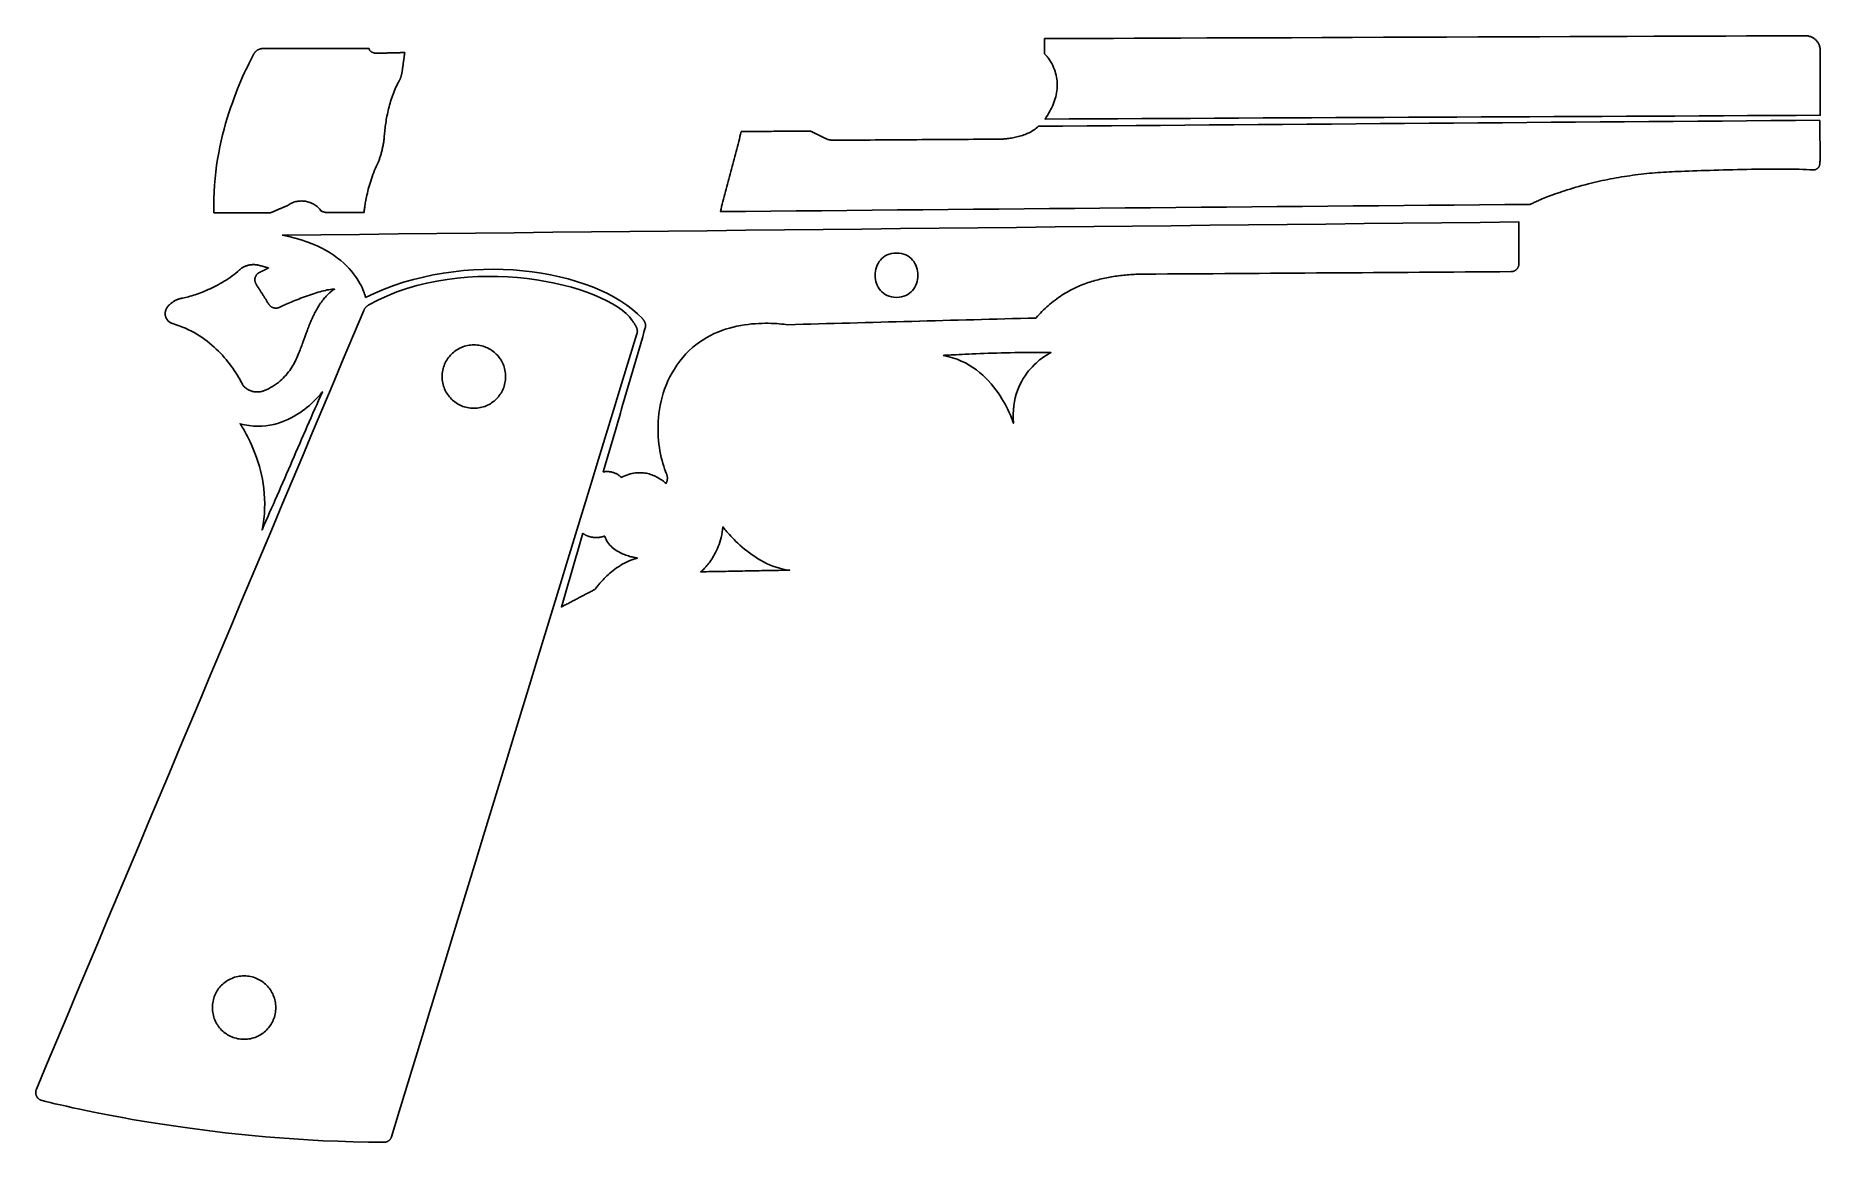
# Model space of a CAD drawing. Header units: metres. Extents: x 163 to 302, y -140 to -54.
import ezdxf

# ---------------------------------------------------------------- set-up
doc = ezdxf.new("R2010")
doc.units = ezdxf.units.M

msp = doc.modelspace()

# ---------------------------------------------------------------- linework, layer by layer
for points in [[(300.89475, -54.005226), (300.043596, -54.008274), (298.986448, -54.012084), (297.737784, -54.016656), (296.311574, -54.02199), (294.721788, -54.027832), (292.98265, -54.034182), (291.108384, -54.04104), (289.11296, -54.048406), (287.010602, -54.05628), (284.815534, -54.064408), (282.541726, -54.07279), (280.203148, -54.081426), (277.814024, -54.090316), (275.388578, -54.099206), (272.941034, -54.10835), (270.485362, -54.117494), (268.035786, -54.126638), (265.606276, -54.135782), (263.211056, -54.144672), (260.864096, -54.153308), (258.57962, -54.16169), (256.371852, -54.169818), (254.254762, -54.177692), (252.242574, -54.185312), (250.349258, -54.192424), (248.589038, -54.199028), (246.976138, -54.205124), (245.524528, -54.210458), (244.248432, -54.215284), (243.16182, -54.219348), (242.278916, -54.22265), (241.61369, -54.22519), (241.61369, -54.262528), (241.61369, -54.299866), (241.61369, -54.337204), (241.61369, -54.374542), (241.61369, -54.41188), (241.61369, -54.449218), (241.61369, -54.486556), (241.61369, -54.523894), (241.61369, -54.561232), (241.61369, -54.59857), (241.61369, -54.635908), (241.61369, -54.673246), (241.61369, -54.710584), (241.61369, -54.747922), (241.61369, -54.78526), (241.61369, -54.822598), (241.61369, -54.859936), (241.61369, -54.897274), (241.61369, -54.934612), (241.61369, -54.97195), (241.61369, -55.009288), (241.61369, -55.046626), (241.61369, -55.083964), (241.61369, -55.121302), (241.61369, -55.15864), (241.61369, -55.195978), (241.61369, -55.233316), (241.61369, -55.270654), (241.61369, -55.307992), (241.61369, -55.34533), (241.61369, -55.382668), (241.61369, -55.420006), (241.62258, -55.428642), (241.63147, -55.437278), (241.64036, -55.445914), (241.648996, -55.454804), (241.657632, -55.463694), (241.666268, -55.472584), (241.674904, -55.481474), (241.68354, -55.490364), (241.692176, -55.499508), (241.700812, -55.508652), (241.709194, -55.517796), (241.717576, -55.52694), (241.725958, -55.536084), (241.73434, -55.545228), (241.742722, -55.554626), (241.751104, -55.564024), (241.759232, -55.573422), (241.76736, -55.58282), (241.775488, -55.592472), (241.783616, -55.602124), (241.791744, -55.611776), (241.799618, -55.621428), (241.807492, -55.63108), (241.815366, -55.640986), (241.82324, -55.650892), (241.831114, -55.660798), (241.838734, -55.670704), (241.846354, -55.68061), (241.853974, -55.69077), (241.861594, -55.70093), (241.869214, -55.71109), (241.87658, -55.72125), (241.98072, -55.87111), (242.07597, -56.021732), (242.162838, -56.172862), (242.24107, -56.3245), (242.311174, -56.476392), (242.37315, -56.628538), (242.426998, -56.780938), (242.472972, -56.933592), (242.511326, -57.0865), (242.542314, -57.239408), (242.565936, -57.392316), (242.582446, -57.545224), (242.591844, -57.698132), (242.594384, -57.850786), (242.59032, -58.003186), (242.579652, -58.155332), (242.56238, -58.307224), (242.539012, -58.458608), (242.509548, -58.609484), (242.474242, -58.759852), (242.433094, -58.909712), (242.386358, -59.05881), (242.334288, -59.207146), (242.276884, -59.35472), (242.2144, -59.501532), (242.146836, -59.647328), (242.074446, -59.792108), (241.997484, -59.935872), (241.91595, -60.07862), (241.830098, -60.220352), (241.740182, -60.360814), (241.646202, -60.500006), (243.534692, -60.490862), (245.423182, -60.481718), (247.311672, -60.472574), (249.200162, -60.46343), (251.088652, -60.454286), (252.977142, -60.445142), (254.865632, -60.435998), (256.754122, -60.426854), (258.642612, -60.41771), (260.531102, -60.408566), (262.419592, -60.399422), (264.308082, -60.390278), (266.196572, -60.381134), (268.085062, -60.37199), (269.973552, -60.362846), (271.862042, -60.353702), (273.750532, -60.344558), (275.639022, -60.335414), (277.527512, -60.32627), (279.416002, -60.317126), (281.304492, -60.307982), (283.192982, -60.298838), (285.081472, -60.289694), (286.969962, -60.28055), (288.858452, -60.271406), (290.746942, -60.262262), (292.635432, -60.253118), (294.523922, -60.243974), (296.412412, -60.23483), (298.300902, -60.225686), (300.189392, -60.216542), (302.077882, -60.207398), (302.077882, -60.050172), (302.077882, -59.892946), (302.077882, -59.73572), (302.077882, -59.578494), (302.077882, -59.421268), (302.077882, -59.264042), (302.077882, -59.106816), (302.077882, -58.94959), (302.077882, -58.792364), (302.077882, -58.635138), (302.077882, -58.477912), (302.077882, -58.320686), (302.077882, -58.16346), (302.077882, -58.006234), (302.077882, -57.849008), (302.077882, -57.691782), (302.077882, -57.534556), (302.077882, -57.37733), (302.077882, -57.220104), (302.077882, -57.062878), (302.077882, -56.905652), (302.077882, -56.748426), (302.077882, -56.5912), (302.077882, -56.433974), (302.077882, -56.276748), (302.077882, -56.119522), (302.077882, -55.962296), (302.077882, -55.80507), (302.077882, -55.647844), (302.077882, -55.490618), (302.077882, -55.333392), (302.077882, -55.176166), (302.076358, -55.11546), (302.071786, -55.055516), (302.064166, -54.996334), (302.053752, -54.938168), (302.040544, -54.881018), (302.024542, -54.824884), (302.006, -54.77002), (301.984918, -54.716426), (301.961296, -54.664102), (301.935134, -54.613302), (301.906686, -54.563772), (301.875952, -54.515766), (301.842932, -54.469538), (301.80788, -54.425088), (301.770796, -54.382416), (301.73168, -54.341522), (301.690786, -54.302406), (301.64786, -54.265322), (301.603156, -54.23027), (301.556928, -54.197504), (301.508922, -54.16677), (301.459392, -54.138576), (301.408592, -54.112668), (301.356268, -54.089046), (301.302674, -54.067964), (301.24781, -54.049676), (301.191676, -54.033928), (301.134526, -54.020974), (301.07636, -54.010814), (301.017178, -54.003448), (300.957234, -53.99913), (300.896528, -53.99786)], [(180.704236, -54.990492), (180.961792, -54.990492), (181.219348, -54.990492), (181.476904, -54.990492), (181.73446, -54.990492), (181.992016, -54.990492), (182.249572, -54.990492), (182.507128, -54.990492), (182.764684, -54.990492), (183.02224, -54.990492), (183.279796, -54.990492), (183.537352, -54.990492), (183.794908, -54.990492), (184.052464, -54.990492), (184.31002, -54.990492), (184.567576, -54.990492), (184.825132, -54.990492), (185.082688, -54.990492), (185.340244, -54.990492), (185.5978, -54.990492), (185.855356, -54.990492), (186.112912, -54.990492), (186.370468, -54.990492), (186.628024, -54.990492), (186.88558, -54.990492), (187.143136, -54.990492), (187.400692, -54.990492), (187.658248, -54.990492), (187.915804, -54.990492), (188.17336, -54.990492), (188.430916, -54.990492), (188.688472, -54.990492), (188.946028, -54.990492), (188.9506, -55.015638), (188.95695, -55.040022), (188.965078, -55.06339), (188.974984, -55.085996), (188.986414, -55.107586), (188.999368, -55.128414), (189.013846, -55.148226), (189.029594, -55.167276), (189.046612, -55.185564), (189.0649, -55.202836), (189.084204, -55.219346), (189.104524, -55.23484), (189.12586, -55.249572), (189.148212, -55.263542), (189.171326, -55.276496), (189.195202, -55.288688), (189.21984, -55.300118), (189.244986, -55.310532), (189.270894, -55.320184), (189.297056, -55.329074), (189.323726, -55.336948), (189.35065, -55.34406), (189.377828, -55.35041), (189.40526, -55.355744), (189.432692, -55.360316), (189.460124, -55.364126), (189.487556, -55.367174), (189.514988, -55.369206), (189.542166, -55.370476), (189.56909, -55.370984), (189.595506, -55.37073), (189.621668, -55.369714), (189.687708, -55.367936), (189.753748, -55.366158), (189.819788, -55.36438), (189.885828, -55.362602), (189.951868, -55.360824), (190.017908, -55.359046), (190.083948, -55.357268), (190.149988, -55.35549), (190.216028, -55.353712), (190.282068, -55.351934), (190.348108, -55.350156), (190.414148, -55.348378), (190.480188, -55.3466), (190.546228, -55.344822), (190.612268, -55.343044), (190.678308, -55.341266), (190.744348, -55.339488), (190.810388, -55.33771), (190.876428, -55.335932), (190.942468, -55.334154), (191.008508, -55.332376), (191.074548, -55.330598), (191.140588, -55.32882), (191.206628, -55.327042), (191.272668, -55.325264), (191.338708, -55.323486), (191.404748, -55.321708), (191.470788, -55.31993), (191.536828, -55.318152), (191.602868, -55.316374), (191.668908, -55.314596), (191.734948, -55.312818), (191.729106, -55.35549), (191.723264, -55.398162), (191.717422, -55.440834), (191.71158, -55.483506), (191.705738, -55.526178), (191.699896, -55.56885), (191.694054, -55.611522), (191.688212, -55.654194), (191.68237, -55.696866), (191.676528, -55.739538), (191.670686, -55.78221), (191.664844, -55.824882), (191.659002, -55.867554), (191.65316, -55.910226), (191.647318, -55.952898), (191.641476, -55.99557), (191.635634, -56.038242), (191.629792, -56.080914), (191.62395, -56.123586), (191.618108, -56.166258), (191.612266, -56.20893), (191.606424, -56.251602), (191.600582, -56.294274), (191.59474, -56.336946), (191.588898, -56.379618), (191.583056, -56.42229), (191.577214, -56.464962), (191.571372, -56.507634), (191.56553, -56.550306), (191.559688, -56.592978), (191.553846, -56.63565), (191.548004, -56.678322), (191.544194, -56.705246), (191.540384, -56.73217), (191.53632, -56.759094), (191.532256, -56.786018), (191.527938, -56.812942), (191.523366, -56.839866), (191.51854, -56.86679), (191.513714, -56.893714), (191.508634, -56.920638), (191.5033, -56.947562), (191.497712, -56.974232), (191.49187, -57.000902), (191.485774, -57.027572), (191.479424, -57.054242), (191.47282, -57.080658), (191.465962, -57.107074), (191.45885, -57.133236), (191.45123, -57.159398), (191.443356, -57.18556), (191.435228, -57.211468), (191.426592, -57.237376), (191.417702, -57.26303), (191.408304, -57.28843), (191.398652, -57.31383), (191.388492, -57.338976), (191.378078, -57.363868), (191.367156, -57.38876), (191.355726, -57.413398), (191.344042, -57.437782), (191.33185, -57.461912), (191.31915, -57.486042), (191.305942, -57.509918), (191.238378, -57.632854), (191.172846, -57.758584), (191.1096, -57.886854), (191.048386, -58.017664), (190.989458, -58.150506), (190.932562, -58.28538), (190.877698, -58.422032), (190.824866, -58.560208), (190.77432, -58.699908), (190.725806, -58.840624), (190.679324, -58.982356), (190.634874, -59.12485), (190.592456, -59.268106), (190.551816, -59.411616), (190.513208, -59.55538), (190.476632, -59.69889), (190.441834, -59.842146), (190.409068, -59.985148), (190.37808, -60.127388), (190.349124, -60.268612), (190.321946, -60.40882), (190.296546, -60.547758), (190.273178, -60.685172), (190.251588, -60.821062), (190.231776, -60.95492), (190.213742, -61.086746), (190.197486, -61.216286), (190.183008, -61.343286), (190.170054, -61.467492), (190.158878, -61.588904), (190.14948, -61.707268), (190.141606, -61.822076), (190.137542, -61.881766), (190.132208, -61.943488), (190.125858, -62.006988), (190.118746, -62.072012), (190.110618, -62.13856), (190.101474, -62.206632), (190.091314, -62.27572), (190.080392, -62.346078), (190.068454, -62.417452), (190.055754, -62.489588), (190.042292, -62.562232), (190.027814, -62.635384), (190.012574, -62.709044), (189.996572, -62.782958), (189.979808, -62.856872), (189.962536, -62.930786), (189.944502, -63.004446), (189.925706, -63.077852), (189.906402, -63.15075), (189.886336, -63.22314), (189.865762, -63.294768), (189.84468, -63.36538), (189.82309, -63.434976), (189.800992, -63.503556), (189.778386, -63.570866), (189.755272, -63.636652), (189.73165, -63.700914), (189.70752, -63.763398), (189.683136, -63.82385), (189.658244, -63.88227), (189.633098, -63.938658), (189.607444, -63.99276), (189.528196, -64.1604), (189.453012, -64.329056), (189.381638, -64.49822), (189.31382, -64.667638), (189.249558, -64.836802), (189.188852, -65.005458), (189.131702, -65.172844), (189.077854, -65.33896), (189.027308, -65.503044), (188.97981, -65.664842), (188.93536, -65.823846), (188.893958, -65.979802), (188.855604, -66.132202), (188.820044, -66.280538), (188.787024, -66.424556), (188.756798, -66.563748), (188.729112, -66.69786), (188.703712, -66.82613), (188.680852, -66.948558), (188.660024, -67.064382), (188.641482, -67.173348), (188.624972, -67.274948), (188.610494, -67.368928), (188.598048, -67.45478), (188.58738, -67.531996), (188.578236, -67.600322), (188.57087, -67.65925), (188.565028, -67.708526), (188.56071, -67.747388), (188.557662, -67.775836), (188.555884, -67.793108), (188.555376, -67.79895), (188.463174, -67.79895), (188.370972, -67.79895), (188.27877, -67.79895), (188.186568, -67.79895), (188.094366, -67.79895), (188.002164, -67.79895), (187.909962, -67.79895), (187.81776, -67.79895), (187.725558, -67.79895), (187.633356, -67.79895), (187.541154, -67.79895), (187.448952, -67.79895), (187.35675, -67.79895), (187.264548, -67.79895), (187.172346, -67.79895), (187.080144, -67.79895), (186.987942, -67.79895), (186.89574, -67.79895), (186.803538, -67.79895), (186.711336, -67.79895), (186.619134, -67.79895), (186.526932, -67.79895), (186.43473, -67.79895), (186.342528, -67.79895), (186.250326, -67.79895), (186.158124, -67.79895), (186.065922, -67.79895), (185.97372, -67.79895), (185.881518, -67.79895), (185.789316, -67.79895), (185.697114, -67.79895), (185.604912, -67.79895), (185.593228, -67.795394), (185.581544, -67.791838), (185.56986, -67.788282), (185.558176, -67.784726), (185.546492, -67.78117), (185.534808, -67.777614), (185.523124, -67.774058), (185.51144, -67.770502), (185.499756, -67.766946), (185.488072, -67.76339), (185.476388, -67.759834), (185.464704, -67.756278), (185.45302, -67.752722), (185.441336, -67.749166), (185.429652, -67.74561), (185.417968, -67.742054), (185.406284, -67.738498), (185.3946, -67.734942), (185.382916, -67.731386), (185.371232, -67.72783), (185.359548, -67.724274), (185.347864, -67.720718), (185.33618, -67.717162), (185.324496, -67.713606), (185.312812, -67.71005), (185.301128, -67.706494), (185.289444, -67.702938), (185.27776, -67.699382), (185.266076, -67.695826), (185.254392, -67.69227), (185.242708, -67.688714), (185.231024, -67.685158), (185.171588, -67.606418), (185.10885, -67.531488), (185.043064, -67.460622), (184.974484, -67.39382), (184.90311, -67.331082), (184.829196, -67.272408), (184.752742, -67.217798), (184.674002, -67.167252), (184.59323, -67.12077), (184.51068, -67.078606), (184.426352, -67.040506), (184.3405, -67.006724), (184.253124, -66.977006), (184.164732, -66.951606), (184.075324, -66.930524), (183.9849, -66.91376), (183.893714, -66.901568), (183.80202, -66.893694), (183.710072, -66.890138), (183.61787, -66.891154), (183.525668, -66.896488), (183.43372, -66.906394), (183.342026, -66.920872), (183.25084, -66.939922), (183.160416, -66.963544), (183.070754, -66.991738), (182.982108, -67.024504), (182.894732, -67.062096), (182.808626, -67.10426), (182.724044, -67.15125), (182.64124, -67.202812), (182.560214, -67.2592), (182.52059, -67.276218), (182.480966, -67.293236), (182.441342, -67.310254), (182.401718, -67.327272), (182.362094, -67.34429), (182.32247, -67.361308), (182.282846, -67.378326), (182.243222, -67.395344), (182.203598, -67.412362), (182.163974, -67.42938), (182.12435, -67.446398), (182.084726, -67.463416), (182.045102, -67.480434), (182.005478, -67.497452), (181.965854, -67.51447), (181.92623, -67.531488), (181.886606, -67.548506), (181.846982, -67.565524), (181.807358, -67.582542), (181.767734, -67.59956), (181.72811, -67.616578), (181.688486, -67.633596), (181.648862, -67.650614), (181.609238, -67.667632), (181.569614, -67.68465), (181.52999, -67.701668), (181.490366, -67.718686), (181.450742, -67.735704), (181.411118, -67.752722), (181.371494, -67.76974), (181.33187, -67.786758), (181.292246, -67.803776), (181.153562, -67.803776), (181.014878, -67.803776), (180.876194, -67.803776), (180.73751, -67.803776), (180.598826, -67.803776), (180.460142, -67.803776), (180.321458, -67.803776), (180.182774, -67.803776), (180.04409, -67.803776), (179.905406, -67.803776), (179.766722, -67.803776), (179.628038, -67.803776), (179.489354, -67.803776), (179.35067, -67.803776), (179.211986, -67.803776), (179.073302, -67.803776), (178.934618, -67.803776), (178.795934, -67.803776), (178.65725, -67.803776), (178.518566, -67.803776), (178.379882, -67.803776), (178.241198, -67.803776), (178.102514, -67.803776), (177.96383, -67.803776), (177.825146, -67.803776), (177.686462, -67.803776), (177.547778, -67.803776), (177.409094, -67.803776), (177.27041, -67.803776), (177.131726, -67.803776), (176.993042, -67.803776), (176.854358, -67.803776), (176.844198, -67.256914), (176.84877, -66.715894), (176.867566, -66.181224), (176.89957, -65.653412), (176.94402, -65.132712), (177.000154, -64.619886), (177.06721, -64.115188), (177.144426, -63.619126), (177.230786, -63.131954), (177.325782, -62.654434), (177.428398, -62.18682), (177.537872, -61.72962), (177.653442, -61.283088), (177.774346, -60.847986), (177.899822, -60.424568), (178.028854, -60.013342), (178.160934, -59.614816), (178.295046, -59.229244), (178.430428, -58.857134), (178.566318, -58.498994), (178.701954, -58.155332), (178.836574, -57.826656), (178.969416, -57.51322), (179.099464, -57.215532), (179.225956, -56.9341), (179.348384, -56.669178), (179.465732, -56.421528), (179.577238, -56.191404), (179.681886, -55.979314), (179.779168, -55.785512), (179.868322, -55.61076), (179.948332, -55.455312), (179.962302, -55.42915), (179.977288, -55.40375), (179.993036, -55.378858), (180.009546, -55.354728), (180.026818, -55.331106), (180.044852, -55.308246), (180.063648, -55.286148), (180.082952, -55.264812), (180.103018, -55.244238), (180.123846, -55.224426), (180.145182, -55.205376), (180.167026, -55.187088), (180.189632, -55.169562), (180.212746, -55.152798), (180.236368, -55.136796), (180.260498, -55.121556), (180.285136, -55.107078), (180.310282, -55.093616), (180.335936, -55.080916), (180.362098, -55.068978), (180.388514, -55.058056), (180.415438, -55.047896), (180.442616, -55.038752), (180.470302, -55.03037), (180.498242, -55.023004), (180.526436, -55.016654), (180.554884, -55.01132), (180.583586, -55.006748), (180.612542, -55.003192), (180.641752, -55.000652), (180.671216, -54.999128), (180.700934, -54.99862)], [(302.037242, -60.593732), (300.133766, -60.608464), (298.23029, -60.623196), (296.326814, -60.637928), (294.423338, -60.65266), (292.519862, -60.667392), (290.616386, -60.682124), (288.71291, -60.696856), (286.809434, -60.711588), (284.905958, -60.72632), (283.002482, -60.741052), (281.099006, -60.755784), (279.19553, -60.770516), (277.292054, -60.785248), (275.388578, -60.79998), (273.485102, -60.814712), (271.581626, -60.829444), (269.67815, -60.844176), (267.774674, -60.858908), (265.871198, -60.87364), (263.967722, -60.888372), (262.064246, -60.903104), (260.16077, -60.917836), (258.257294, -60.932568), (256.353818, -60.9473), (254.450342, -60.962032), (252.546866, -60.976764), (250.64339, -60.991496), (248.739914, -61.006228), (246.836438, -61.02096), (244.932962, -61.035692), (243.029486, -61.050424), (241.12601, -61.065156), (241.047778, -61.139578), (240.965482, -61.210444), (240.879376, -61.277754), (240.789714, -61.341508), (240.697004, -61.40196), (240.6015, -61.45911), (240.503456, -61.513212), (240.403126, -61.564266), (240.300764, -61.612272), (240.196624, -61.65723), (240.091214, -61.699394), (239.984788, -61.738764), (239.8776, -61.77534), (239.769904, -61.809376), (239.661954, -61.840872), (239.554004, -61.869828), (239.446562, -61.896498), (239.339882, -61.920882), (239.233964, -61.94298), (239.12957, -61.963046), (239.0267, -61.98108), (238.925608, -61.997082), (238.826802, -62.011052), (238.730536, -62.023244), (238.637064, -62.033658), (238.54664, -62.042548), (238.459518, -62.049914), (238.375952, -62.055756), (238.29645, -62.060074), (238.221266, -62.063122), (238.150654, -62.0649), (238.084868, -62.065408), (237.682024, -62.068202), (237.27918, -62.070996), (236.876336, -62.07379), (236.473492, -62.076584), (236.070648, -62.079378), (235.667804, -62.082172), (235.26496, -62.084966), (234.862116, -62.08776), (234.459272, -62.090554), (234.056428, -62.093348), (233.653584, -62.096142), (233.25074, -62.098936), (232.847896, -62.10173), (232.445052, -62.104524), (232.042208, -62.107318), (231.639364, -62.110112), (231.23652, -62.112906), (230.833676, -62.1157), (230.430832, -62.118494), (230.027988, -62.121288), (229.625144, -62.124082), (229.2223, -62.126876), (228.819456, -62.12967), (228.416612, -62.132464), (228.013768, -62.135258), (227.610924, -62.138052), (227.20808, -62.140846), (226.805236, -62.14364), (226.402392, -62.146434), (225.999548, -62.149228), (225.596704, -62.152022), (225.19386, -62.154816), (225.17608, -62.154816), (225.1583, -62.154562), (225.14052, -62.154308), (225.122994, -62.1538), (225.105468, -62.153038), (225.087942, -62.152022), (225.070416, -62.151006), (225.05289, -62.149736), (225.035364, -62.148212), (225.017838, -62.146688), (225.000312, -62.14491), (224.982786, -62.142878), (224.96526, -62.140592), (224.947734, -62.138306), (224.930208, -62.135766), (224.912682, -62.132972), (224.89541, -62.130178), (224.878138, -62.12713), (224.860866, -62.123828), (224.843594, -62.120526), (224.826322, -62.11697), (224.80905, -62.11316), (224.791778, -62.10935), (224.774506, -62.105286), (224.757488, -62.100968), (224.74047, -62.096396), (224.723452, -62.091824), (224.706434, -62.086998), (224.689416, -62.081918), (224.672652, -62.076838), (224.655888, -62.071504), (224.639124, -62.065916), (224.5995, -62.046358), (224.559622, -62.0268), (224.519998, -62.007242), (224.48012, -61.987684), (224.440242, -61.968126), (224.400618, -61.948568), (224.36074, -61.92901), (224.321116, -61.909452), (224.281238, -61.889894), (224.24136, -61.870336), (224.201736, -61.850778), (224.161858, -61.83122), (224.12198, -61.811662), (224.082356, -61.792104), (224.042478, -61.772546), (224.002854, -61.752988), (223.962976, -61.73343), (223.923098, -61.713872), (223.883474, -61.694314), (223.843596, -61.674756), (223.803972, -61.655198), (223.764094, -61.63564), (223.724216, -61.616082), (223.684592, -61.596524), (223.644714, -61.576966), (223.60509, -61.557408), (223.565212, -61.53785), (223.525334, -61.518292), (223.48571, -61.498734), (223.445832, -61.479176), (223.406208, -61.459618), (223.36633, -61.44006), (223.197674, -61.441076), (223.029018, -61.442092), (222.860362, -61.443108), (222.691706, -61.444124), (222.52305, -61.44514), (222.354394, -61.446156), (222.185738, -61.447172), (222.017082, -61.448188), (221.848426, -61.449204), (221.67977, -61.45022), (221.511114, -61.451236), (221.342458, -61.452252), (221.173802, -61.453268), (221.005146, -61.454284), (220.83649, -61.4553), (220.667834, -61.456316), (220.499178, -61.457332), (220.330522, -61.458348), (220.161866, -61.459364), (219.99321, -61.46038), (219.824554, -61.461396), (219.655898, -61.462412), (219.487242, -61.463428), (219.318586, -61.464444), (219.14993, -61.46546), (218.981274, -61.466476), (218.812618, -61.467492), (218.643962, -61.468508), (218.475306, -61.469524), (218.30665, -61.47054), (218.137994, -61.471556), (217.969338, -61.472572), (217.918284, -61.667644), (217.86723, -61.862716), (217.816176, -62.057788), (217.765122, -62.25286), (217.714068, -62.447932), (217.663014, -62.643004), (217.61196, -62.838076), (217.560906, -63.033148), (217.509852, -63.22822), (217.458798, -63.423292), (217.407744, -63.618364), (217.35669, -63.813436), (217.305636, -64.008508), (217.254582, -64.20358), (217.203528, -64.398652), (217.152474, -64.593724), (217.10142, -64.788796), (217.050366, -64.983868), (216.999312, -65.17894), (216.948258, -65.374012), (216.897204, -65.569084), (216.84615, -65.764156), (216.795096, -65.959228), (216.744042, -66.1543), (216.692988, -66.349372), (216.641934, -66.544444), (216.59088, -66.739516), (216.539826, -66.934588), (216.488772, -67.12966), (216.437718, -67.324732), (216.386664, -67.519804), (216.33561, -67.714876), (218.308428, -67.69735), (220.281246, -67.679824), (222.254064, -67.662298), (224.226882, -67.644772), (226.1997, -67.627246), (228.172518, -67.60972), (230.145336, -67.592194), (232.118154, -67.574668), (234.090972, -67.557142), (236.06379, -67.539616), (238.036608, -67.52209), (240.009426, -67.504564), (241.982244, -67.487038), (243.955062, -67.469512), (245.92788, -67.451986), (247.900698, -67.43446), (249.873516, -67.416934), (251.846334, -67.399408), (253.819152, -67.381882), (255.79197, -67.364356), (257.764788, -67.34683), (259.737606, -67.329304), (261.710424, -67.311778), (263.683242, -67.294252), (265.65606, -67.276726), (267.628878, -67.2592), (269.601696, -67.241674), (271.574514, -67.224148), (273.547332, -67.206622), (275.52015, -67.189096), (277.492968, -67.17157), (279.465786, -67.154044), (279.49525, -67.13982), (279.531826, -67.12204), (279.57526, -67.100958), (279.625552, -67.076574), (279.682702, -67.049142), (279.746964, -67.018662), (279.818338, -66.985134), (279.896824, -66.948812), (279.982422, -66.90995), (280.075132, -66.868548), (280.175208, -66.824606), (280.282396, -66.778378), (280.39695, -66.729864), (280.51887, -66.679318), (280.648156, -66.626994), (280.784808, -66.572638), (280.928826, -66.516758), (281.080464, -66.4591), (281.239468, -66.400172), (281.406092, -66.33972), (281.580336, -66.278252), (281.7622, -66.215514), (281.951684, -66.152014), (282.148788, -66.087498), (282.353766, -66.02222), (282.566618, -65.956434), (282.787344, -65.89014), (283.015944, -65.823338), (283.252418, -65.756282), (283.496766, -65.689226), (283.749242, -65.62217), (284.009592, -65.555114), (284.222952, -65.502028), (284.436566, -65.450466), (284.650434, -65.400428), (284.86481, -65.351914), (285.07944, -65.304924), (285.294324, -65.259458), (285.509462, -65.215516), (285.724854, -65.173098), (285.9405, -65.132204), (286.1564, -65.092834), (286.372554, -65.054734), (286.588962, -65.018158), (286.805624, -64.983106), (287.02254, -64.949578), (287.23971, -64.917574), (287.457134, -64.88684), (287.674812, -64.85763), (287.89249, -64.829944), (288.110422, -64.803528), (288.328608, -64.778636), (288.546794, -64.755014), (288.765234, -64.732916), (288.983928, -64.712088), (289.202622, -64.692784), (289.42157, -64.67475), (289.640772, -64.65824), (289.859974, -64.643), (290.079176, -64.629284), (290.298632, -64.616838), (290.518088, -64.605662), (290.737798, -64.59601), (290.957508, -64.587628), (291.232844, -64.577976), (291.520626, -64.567816), (291.820092, -64.557402), (292.130226, -64.546734), (292.450266, -64.535812), (292.779196, -64.524636), (293.116, -64.51346), (293.459916, -64.502538), (293.810182, -64.491616), (294.165528, -64.480948), (294.525446, -64.470534), (294.888666, -64.460628), (295.25468, -64.45123), (295.622218, -64.44234), (295.990518, -64.433958), (296.358818, -64.426338), (296.726102, -64.41948), (297.091354, -64.413638), (297.453812, -64.408558), (297.81246, -64.404748), (298.166536, -64.401954), (298.515024, -64.40043), (298.857162, -64.400176), (299.191934, -64.401192), (299.518324, -64.403732), (299.83557, -64.407796), (300.142656, -64.413384), (300.43882, -64.42075), (300.7233, -64.429894), (300.994826, -64.440816), (301.25289, -64.45377), (301.496222, -64.468756), (301.521622, -64.469772), (301.546768, -64.469518), (301.57166, -64.468248), (301.596298, -64.465708), (301.620428, -64.462152), (301.644304, -64.457326), (301.667672, -64.451484), (301.690786, -64.444626), (301.713392, -64.436498), (301.73549, -64.427354), (301.75708, -64.417194), (301.778162, -64.406272), (301.798736, -64.394334), (301.818548, -64.38138), (301.837852, -64.367664), (301.856394, -64.352932), (301.874174, -64.337438), (301.891192, -64.321182), (301.907448, -64.304164), (301.922942, -64.286384), (301.937674, -64.267842), (301.951644, -64.248538), (301.964598, -64.228472), (301.976536, -64.207644), (301.987712, -64.186308), (301.997872, -64.164464), (302.007016, -64.141858), (302.01489, -64.118744), (302.021748, -64.095122), (302.02759, -64.070992), (302.032162, -64.046354), (302.035464, -64.021208), (302.044354, -63.934594), (302.051974, -63.84798), (302.058324, -63.761112), (302.063658, -63.67399), (302.067976, -63.58636), (302.071278, -63.498222), (302.073564, -63.409322), (302.075088, -63.31966), (302.07585, -63.228982), (302.07585, -63.137288), (302.075088, -63.044324), (302.073818, -62.95009), (302.07204, -62.854586), (302.069754, -62.757304), (302.067214, -62.658498), (302.06442, -62.557914), (302.061372, -62.455298), (302.05807, -62.35065), (302.054768, -62.24397), (302.051466, -62.135004), (302.048164, -62.023498), (302.044862, -61.909452), (302.041814, -61.792866), (302.03902, -61.673486), (302.036734, -61.551058), (302.034702, -61.425582), (302.033178, -61.297058), (302.032162, -61.165232), (302.031908, -61.02985), (302.032162, -60.890912), (302.033178, -60.748418), (302.03521, -60.602114)], [(182.186072, -69.567552), (182.706772, -69.670168), (183.199532, -69.788024), (183.66486, -69.920104), (184.103772, -70.065138), (184.516776, -70.221856), (184.904888, -70.388988), (185.268616, -70.565264), (185.608722, -70.749668), (185.926222, -70.94093), (186.221624, -71.13778), (186.49569, -71.338948), (186.749436, -71.543164), (186.98337, -71.749412), (187.198254, -71.956422), (187.39485, -72.162924), (187.574174, -72.367648), (187.736734, -72.569324), (187.883292, -72.766936), (188.01461, -72.959214), (188.13145, -73.144634), (188.234574, -73.322434), (188.324744, -73.49109), (188.402722, -73.649586), (188.46927, -73.796398), (188.52515, -73.93051), (188.571124, -74.050652), (188.607954, -74.155808), (188.636402, -74.244454), (188.65723, -74.315574), (188.6712, -74.367898), (188.679074, -74.400156), (188.681614, -74.411078), (189.403736, -74.071734), (190.13932, -73.762616), (190.886842, -73.483216), (191.644524, -73.233026), (192.410842, -73.011538), (193.184018, -72.818498), (193.962274, -72.653144), (194.744086, -72.514968), (195.52793, -72.403462), (196.312028, -72.318118), (197.094602, -72.258682), (197.874128, -72.224392), (198.648828, -72.21474), (199.417178, -72.229472), (200.1774, -72.267826), (200.92797, -72.329294), (201.66711, -72.413622), (202.393042, -72.520048), (203.104242, -72.648318), (203.799186, -72.79767), (204.476096, -72.967596), (205.133194, -73.157842), (205.768956, -73.367646), (206.381604, -73.596754), (206.969614, -73.844404), (207.531208, -74.110342), (208.064862, -74.393806), (208.568798, -74.694542), (209.041492, -75.012042), (209.481166, -75.345544), (209.886296, -75.694794), (210.255104, -76.05903), (210.272376, -76.077572), (210.28914, -76.096622), (210.305396, -76.115926), (210.321398, -76.135484), (210.336892, -76.155296), (210.351878, -76.175362), (210.366356, -76.195682), (210.380072, -76.21651), (210.39328, -76.237592), (210.40598, -76.258928), (210.417918, -76.280518), (210.429348, -76.302108), (210.440016, -76.323952), (210.449922, -76.34605), (210.45932, -76.368402), (210.467956, -76.391008), (210.47583, -76.413868), (210.482942, -76.436982), (210.489038, -76.460096), (210.494372, -76.483464), (210.498944, -76.507086), (210.5025, -76.530708), (210.505294, -76.554584), (210.507072, -76.57846), (210.507834, -76.60259), (210.507834, -76.62672), (210.506818, -76.651104), (210.504786, -76.675488), (210.501484, -76.700126), (210.497166, -76.724764), (210.491832, -76.749656), (210.485482, -76.774548), (210.38312, -77.12583), (210.280758, -77.477112), (210.178396, -77.828394), (210.076034, -78.179676), (209.973672, -78.530958), (209.87131, -78.88224), (209.768948, -79.233522), (209.666586, -79.584804), (209.564224, -79.936086), (209.461862, -80.287368), (209.3595, -80.63865), (209.257138, -80.989932), (209.154776, -81.341214), (209.052414, -81.692496), (208.950052, -82.043778), (208.84769, -82.39506), (208.745328, -82.746342), (208.642966, -83.097624), (208.540604, -83.448906), (208.438242, -83.800188), (208.33588, -84.15147), (208.233518, -84.502752), (208.131156, -84.854034), (208.028794, -85.205316), (207.926432, -85.556598), (207.82407, -85.90788), (207.721708, -86.259162), (207.619346, -86.610444), (207.516984, -86.961726), (207.414622, -87.313008), (207.31226, -87.66429), (207.209898, -88.015572), (207.29575, -88.004142), (207.378808, -87.996522), (207.459326, -87.992712), (207.53705, -87.992458), (207.61198, -87.995506), (207.684116, -88.001602), (207.753712, -88.010492), (207.820514, -88.021922), (207.884522, -88.035638), (207.945736, -88.051386), (208.00441, -88.069166), (208.06029, -88.08847), (208.113376, -88.109044), (208.163668, -88.130888), (208.21142, -88.153494), (208.256378, -88.176862), (208.298542, -88.200738), (208.337912, -88.224614), (208.374742, -88.24849), (208.408778, -88.272112), (208.44002, -88.295226), (208.468722, -88.317578), (208.49463, -88.338914), (208.517744, -88.35898), (208.538064, -88.377522), (208.555844, -88.39454), (208.57083, -88.409526), (208.583022, -88.422226), (208.592674, -88.43264), (208.599532, -88.44026), (208.603596, -88.445086), (208.604866, -88.446864), (208.75244, -88.376252), (208.897728, -88.314022), (209.04073, -88.259666), (209.181446, -88.21293), (209.319876, -88.17356), (209.45602, -88.141302), (209.589878, -88.115902), (209.72145, -88.097106), (209.850482, -88.08466), (209.977228, -88.07831), (210.101434, -88.077548), (210.223354, -88.082374), (210.342734, -88.092534), (210.459574, -88.10752), (210.573874, -88.127332), (210.685634, -88.151462), (210.794854, -88.17991), (210.90128, -88.212168), (211.005166, -88.247982), (211.106512, -88.287098), (211.205064, -88.329262), (211.300822, -88.374474), (211.39404, -88.422226), (211.484464, -88.472264), (211.572094, -88.52408), (211.65693, -88.577674), (211.738972, -88.632792), (211.817966, -88.68918), (211.894166, -88.74633), (211.967572, -88.804242), (212.03793, -88.862662), (212.10524, -88.921082), (212.10651, -88.91778), (212.10778, -88.914478), (212.10905, -88.911176), (212.11032, -88.907874), (212.11159, -88.904572), (212.11286, -88.90127), (212.11413, -88.897968), (212.1154, -88.894666), (212.11667, -88.891364), (212.11794, -88.888062), (212.11921, -88.88476), (212.12048, -88.881458), (212.12175, -88.878156), (212.12302, -88.874854), (212.12429, -88.871552), (212.12556, -88.86825), (212.12683, -88.864948), (212.1281, -88.861646), (212.12937, -88.858344), (212.13064, -88.855042), (212.13191, -88.85174), (212.13318, -88.848438), (212.13445, -88.845136), (212.13572, -88.841834), (212.13699, -88.838532), (212.13826, -88.83523), (212.13953, -88.831928), (212.1408, -88.828626), (212.14207, -88.825324), (212.14334, -88.822022), (212.14461, -88.81872), (212.14588, -88.815672), (212.153754, -88.796368), (212.16112, -88.77681), (212.167978, -88.757252), (212.174328, -88.73744), (212.179916, -88.717628), (212.184996, -88.697562), (212.189568, -88.677496), (212.193632, -88.65743), (212.197188, -88.637364), (212.200236, -88.617044), (212.202776, -88.596724), (212.204808, -88.576404), (212.206332, -88.556084), (212.207348, -88.535764), (212.207856, -88.515444), (212.207856, -88.49487), (212.207094, -88.474296), (212.205824, -88.453722), (212.2043, -88.433402), (212.202268, -88.413082), (212.199728, -88.392762), (212.19668, -88.372442), (212.193124, -88.352122), (212.18906, -88.331802), (212.184488, -88.311736), (212.179408, -88.29167), (212.17382, -88.271604), (212.167724, -88.251792), (212.16112, -88.23198), (212.154262, -88.212422), (212.146896, -88.192864), (212.139022, -88.17356), (212.064092, -87.986616), (211.991194, -87.787988), (211.92109, -87.578184), (211.854288, -87.357712), (211.791042, -87.12708), (211.732114, -86.88705), (211.678012, -86.637876), (211.62899, -86.38032), (211.58581, -86.11489), (211.54898, -85.842094), (211.519008, -85.56244), (211.496402, -85.276436), (211.481924, -84.984844), (211.475828, -84.688172), (211.478622, -84.386928), (211.491068, -84.08162), (211.51342, -83.772756), (211.546186, -83.460844), (211.590128, -83.146646), (211.6455, -82.83067), (211.713064, -82.513424), (211.793328, -82.195416), (211.8868, -81.877154), (211.993734, -81.559146), (212.114892, -81.242154), (212.250782, -80.926686), (212.401912, -80.61325), (212.56879, -80.302354), (212.752178, -79.994506), (212.95233, -79.690468), (213.169754, -79.390494), (213.404958, -79.095346), (213.64956, -78.817724), (213.903052, -78.559406), (214.164672, -78.31963), (214.433404, -78.097888), (214.708486, -77.893418), (214.989156, -77.705458), (215.274652, -77.5335), (215.563958, -77.376782), (215.856312, -77.234796), (216.151206, -77.107034), (216.44737, -76.99248), (216.744296, -76.89088), (217.041222, -76.801218), (217.337132, -76.722986), (217.631264, -76.655676), (217.922856, -76.598526), (218.211146, -76.550774), (218.495118, -76.511912), (218.774264, -76.481432), (219.047568, -76.458318), (219.314268, -76.442316), (219.573602, -76.43241), (219.824554, -76.428346), (220.066362, -76.429108), (220.298518, -76.434188), (220.519752, -76.443078), (220.729556, -76.455016), (220.927168, -76.46924), (221.111572, -76.485242), (221.282006, -76.502514), (221.437708, -76.52004), (221.577916, -76.537566), (222.18269, -76.52131), (222.787464, -76.505054), (223.392238, -76.488798), (223.997012, -76.472542), (224.601786, -76.456286), (225.20656, -76.44003), (225.811334, -76.423774), (226.416108, -76.407518), (227.020882, -76.391262), (227.625656, -76.375006), (228.23043, -76.35875), (228.835204, -76.342494), (229.439978, -76.326238), (230.044752, -76.309982), (230.649526, -76.293726), (231.2543, -76.27747), (231.859074, -76.261214), (232.463848, -76.244958), (233.068622, -76.228702), (233.673396, -76.212446), (234.27817, -76.19619), (234.882944, -76.179934), (235.487718, -76.163678), (236.092492, -76.147422), (236.697266, -76.131166), (237.30204, -76.11491), (237.906814, -76.098654), (238.511588, -76.082398), (239.116362, -76.066142), (239.721136, -76.049886), (240.32591, -76.03363), (240.930684, -76.017374), (241.046508, -75.88504), (241.16411, -75.755754), (241.28349, -75.629262), (241.404394, -75.505564), (241.526822, -75.384914), (241.650774, -75.267058), (241.77625, -75.151996), (241.902996, -75.039982), (242.031012, -74.930762), (242.160298, -74.82459), (242.2906, -74.721212), (242.421918, -74.620628), (242.554252, -74.523092), (242.687348, -74.42835), (242.821206, -74.336402), (242.955826, -74.247248), (243.091208, -74.161142), (243.227098, -74.07783), (243.363242, -73.997312), (243.499894, -73.919842), (243.6368, -73.845166), (243.77396, -73.773284), (243.911374, -73.704196), (244.048788, -73.638156), (244.186202, -73.57491), (244.323616, -73.514458), (244.460776, -73.4568), (244.597682, -73.401936), (244.734334, -73.35012), (244.870478, -73.301098), (245.006114, -73.25487), (245.141242, -73.211436), (245.270782, -73.171812), (245.400576, -73.133712), (245.530624, -73.096882), (245.66118, -73.061576), (245.79199, -73.02754), (245.923054, -72.995028), (246.054372, -72.963786), (246.185944, -72.933814), (246.31777, -72.905366), (246.44985, -72.878188), (246.582184, -72.85228), (246.714772, -72.827642), (246.847614, -72.804274), (246.98071, -72.78243), (247.11406, -72.761856), (247.24741, -72.742552), (247.381014, -72.724518), (247.514872, -72.7075), (247.64873, -72.691752), (247.782842, -72.677274), (247.916954, -72.664066), (248.05132, -72.652128), (248.185686, -72.641206), (248.320306, -72.631554), (248.454926, -72.623172), (248.589546, -72.615806), (248.72442, -72.60971), (248.859294, -72.60463), (248.994168, -72.60082), (249.129042, -72.598026), (249.263916, -72.596502), (249.39879, -72.595994), (250.291854, -72.589898), (251.184918, -72.583802), (252.077982, -72.577706), (252.971046, -72.57161), (253.86411, -72.565514), (254.757174, -72.559418), (255.650238, -72.553322), (256.543302, -72.547226), (257.436366, -72.54113), (258.32943, -72.535034), (259.222494, -72.528938), (260.115558, -72.522842), (261.008622, -72.516746), (261.901686, -72.51065), (262.79475, -72.504554), (263.687814, -72.498458), (264.580878, -72.492362), (265.473942, -72.486266), (266.367006, -72.48017), (267.26007, -72.474074), (268.153134, -72.467978), (269.046198, -72.461882), (269.939262, -72.455786), (270.832326, -72.44969), (271.72539, -72.443594), (272.618454, -72.437498), (273.511518, -72.431402), (274.404582, -72.425306), (275.297646, -72.41921), (276.19071, -72.413114), (277.083774, -72.407018), (277.976838, -72.400922), (278.00808, -72.40016), (278.038814, -72.39762), (278.069294, -72.393556), (278.099266, -72.387968), (278.12873, -72.380856), (278.157686, -72.372474), (278.18588, -72.362568), (278.213566, -72.351392), (278.24049, -72.338692), (278.266652, -72.324722), (278.292052, -72.309482), (278.31669, -72.293226), (278.340566, -72.2757), (278.363426, -72.256904), (278.385524, -72.237092), (278.406606, -72.216264), (278.426672, -72.19442), (278.445722, -72.17156), (278.463756, -72.147684), (278.480774, -72.123046), (278.496522, -72.097392), (278.511254, -72.070976), (278.524716, -72.043798), (278.536908, -72.015858), (278.54783, -71.987156), (278.557482, -71.957946), (278.56561, -71.927974), (278.572468, -71.897494), (278.577802, -71.866506), (278.581612, -71.83501), (278.583898, -71.803006), (278.58466, -71.770494), (278.58466, -71.669148), (278.58466, -71.567802), (278.58466, -71.466456), (278.58466, -71.36511), (278.58466, -71.263764), (278.58466, -71.162418), (278.58466, -71.061072), (278.58466, -70.959726), (278.58466, -70.85838), (278.58466, -70.757034), (278.58466, -70.655688), (278.58466, -70.554342), (278.58466, -70.452996), (278.58466, -70.35165), (278.58466, -70.250304), (278.58466, -70.148958), (278.58466, -70.047612), (278.58466, -69.946266), (278.58466, -69.84492), (278.58466, -69.743574), (278.58466, -69.642228), (278.58466, -69.540882), (278.58466, -69.439536), (278.58466, -69.33819), (278.58466, -69.236844), (278.58466, -69.135498), (278.58466, -69.034152), (278.58466, -68.932806), (278.58466, -68.83146), (278.58466, -68.730114), (278.58466, -68.628768), (278.58466, -68.527422), (275.571966, -68.55968), (272.559272, -68.591938), (269.546578, -68.624196), (266.533884, -68.656454), (263.52119, -68.688712), (260.508496, -68.72097), (257.495802, -68.753228), (254.483108, -68.785486), (251.470414, -68.817744), (248.45772, -68.850002), (245.445026, -68.88226), (242.432332, -68.914518), (239.419638, -68.946776), (236.406944, -68.979034), (233.39425, -69.011292), (230.381556, -69.04355), (227.368862, -69.075808), (224.356168, -69.108066), (221.343474, -69.140324), (218.33078, -69.172582), (215.318086, -69.20484), (212.305392, -69.237098), (209.292698, -69.269356), (206.280004, -69.301614), (203.26731, -69.333872), (200.254616, -69.36613), (197.241922, -69.398388), (194.229228, -69.430646), (191.216534, -69.462904), (188.20384, -69.495162), (185.191146, -69.52742), (182.178452, -69.559678)], [(181.12613, -72.112378), (181.103778, -72.1233), (181.081426, -72.134222), (181.059074, -72.145144), (181.036722, -72.156066), (181.01437, -72.166988), (180.992018, -72.17791), (180.969666, -72.188832), (180.947314, -72.199754), (180.924962, -72.210676), (180.90261, -72.221598), (180.880258, -72.23252), (180.857906, -72.243442), (180.835554, -72.254364), (180.813202, -72.265286), (180.79085, -72.276208), (180.768498, -72.28713), (180.746146, -72.298052), (180.723794, -72.308974), (180.701442, -72.319896), (180.67909, -72.330818), (180.656738, -72.34174), (180.634386, -72.352662), (180.612034, -72.363584), (180.589682, -72.374506), (180.56733, -72.385428), (180.544978, -72.39635), (180.522626, -72.407272), (180.500274, -72.418194), (180.477922, -72.429116), (180.45557, -72.440038), (180.433218, -72.45096), (180.410866, -72.461882), (180.37937, -72.478392), (180.349144, -72.496172), (180.320188, -72.515476), (180.292756, -72.53605), (180.266594, -72.557894), (180.241956, -72.581008), (180.218588, -72.605138), (180.196744, -72.630284), (180.17617, -72.656446), (180.15712, -72.683624), (180.139594, -72.711564), (180.123592, -72.740266), (180.109114, -72.76973), (180.09616, -72.799956), (180.08473, -72.83069), (180.075078, -72.861932), (180.06695, -72.893682), (180.060346, -72.92594), (180.05552, -72.958452), (180.052218, -72.991218), (180.050694, -73.024238), (180.050948, -73.057258), (180.052726, -73.090278), (180.056282, -73.123298), (180.061616, -73.156318), (180.068728, -73.189084), (180.077618, -73.221596), (180.088286, -73.253854), (180.100732, -73.285858), (180.11521, -73.317354), (180.131466, -73.348342), (180.149754, -73.378822), (180.180742, -73.427844), (180.21173, -73.476866), (180.242718, -73.525888), (180.273706, -73.57491), (180.304694, -73.623932), (180.335682, -73.672954), (180.36667, -73.721976), (180.397658, -73.770998), (180.428646, -73.82002), (180.459634, -73.869042), (180.490622, -73.918064), (180.52161, -73.967086), (180.552598, -74.016108), (180.583586, -74.06513), (180.614574, -74.114152), (180.645562, -74.163174), (180.67655, -74.212196), (180.707538, -74.261218), (180.738526, -74.31024), (180.769514, -74.359262), (180.800502, -74.408284), (180.83149, -74.457306), (180.862478, -74.506328), (180.893466, -74.55535), (180.924454, -74.604372), (180.955442, -74.653394), (180.98643, -74.702416), (181.017418, -74.751438), (181.048406, -74.80046), (181.079394, -74.849482), (181.110382, -74.898504), (181.14137, -74.947526), (181.15788, -74.972418), (181.175406, -74.996294), (181.193948, -75.019154), (181.213252, -75.040998), (181.233318, -75.061826), (181.2544, -75.081638), (181.276244, -75.100434), (181.298596, -75.11796), (181.32171, -75.13447), (181.345586, -75.149964), (181.36997, -75.164442), (181.394862, -75.17765), (181.420262, -75.189842), (181.44617, -75.200764), (181.472586, -75.21067), (181.499256, -75.219306), (181.526434, -75.226672), (181.553866, -75.233022), (181.581552, -75.238102), (181.609492, -75.241912), (181.637686, -75.244452), (181.66588, -75.245722), (181.694328, -75.245722), (181.722776, -75.244452), (181.751224, -75.241912), (181.779672, -75.238102), (181.80812, -75.233022), (181.836314, -75.226672), (181.864508, -75.219052), (181.892448, -75.209908), (181.920134, -75.199494), (181.947566, -75.18781), (182.044848, -75.14336), (182.148988, -75.09637), (182.259478, -75.04684), (182.37581, -74.995278), (182.49773, -74.941684), (182.62473, -74.886566), (182.756302, -74.830178), (182.891938, -74.77252), (183.031384, -74.7141), (183.174132, -74.655172), (183.319674, -74.59599), (183.467756, -74.536808), (183.61787, -74.47788), (183.769508, -74.41946), (183.922162, -74.361802), (184.075578, -74.30516), (184.229248, -74.250042), (184.382664, -74.196448), (184.535572, -74.144886), (184.687464, -74.095356), (184.837832, -74.048366), (184.986168, -74.003916), (185.132218, -73.962514), (185.275474, -73.92416), (185.415428, -73.889362), (185.551572, -73.858374), (185.683652, -73.83145), (185.81116, -73.808844), (185.933842, -73.79081), (186.050936, -73.777602), (186.162188, -73.769474), (186.267344, -73.76668), (186.265566, -73.767442), (186.260232, -73.769728), (186.251342, -73.773792), (186.23915, -73.779888), (186.223656, -73.788016), (186.20486, -73.79843), (186.183016, -73.81113), (186.158124, -73.82637), (186.130438, -73.84415), (186.099958, -73.864724), (186.066684, -73.888092), (186.03087, -73.914508), (185.992262, -73.944226), (185.951368, -73.977246), (185.907934, -74.013822), (185.862214, -74.053954), (185.814462, -74.097896), (185.764424, -74.145648), (185.712354, -74.197464), (185.658506, -74.253344), (185.60288, -74.313542), (185.545476, -74.378312), (185.486294, -74.447654), (185.425588, -74.521822), (185.363358, -74.600816), (185.299858, -74.68489), (185.235088, -74.774044), (185.169048, -74.868532), (185.101992, -74.968354), (185.03392, -75.073764), (184.964832, -75.185016), (184.894982, -75.30211), (184.846722, -75.386184), (184.799224, -75.472036), (184.752488, -75.559412), (184.706768, -75.648058), (184.66181, -75.73772), (184.617614, -75.828398), (184.57418, -75.919838), (184.531762, -76.01204), (184.490106, -76.10475), (184.449212, -76.197714), (184.409334, -76.290678), (184.370218, -76.383642), (184.332118, -76.476352), (184.29478, -76.568554), (184.258458, -76.660248), (184.222898, -76.75118), (184.188354, -76.841096), (184.154572, -76.929996), (184.121806, -77.017372), (184.089802, -77.103478), (184.058814, -77.187806), (184.028842, -77.270356), (183.999632, -77.350874), (183.971438, -77.429106), (183.94426, -77.505052), (183.918098, -77.578458), (183.892698, -77.64907), (183.868314, -77.716888), (183.844946, -77.781658), (183.822594, -77.843126), (183.801258, -77.901038), (183.780938, -77.955394), (183.741314, -78.060804), (183.701182, -78.169008), (183.660288, -78.279752), (183.618124, -78.393036), (183.57469, -78.508352), (183.529732, -78.625446), (183.482742, -78.744318), (183.43372, -78.864714), (183.382412, -78.98638), (183.32831, -79.109062), (183.27116, -79.232506), (183.210962, -79.356458), (183.147208, -79.480918), (183.079644, -79.605378), (183.00827, -79.729838), (182.932578, -79.854044), (182.852314, -79.977742), (182.767224, -80.100678), (182.677054, -80.222852), (182.58155, -80.343756), (182.480458, -80.46339), (182.373524, -80.581246), (182.26024, -80.697324), (182.140606, -80.81137), (182.014368, -80.923384), (181.881018, -81.032858), (181.740556, -81.139538), (181.592728, -81.243424), (181.437026, -81.344262), (181.27345, -81.441798), (181.101492, -81.535778), (180.920898, -81.625948), (180.858414, -81.654142), (180.794914, -81.679542), (180.730398, -81.702148), (180.66512, -81.721706), (180.59908, -81.73847), (180.532532, -81.75244), (180.465476, -81.763616), (180.398166, -81.771998), (180.330602, -81.777586), (180.263038, -81.78038), (180.195728, -81.78038), (180.128672, -81.777586), (180.06187, -81.771998), (179.995576, -81.763616), (179.930044, -81.75244), (179.865274, -81.73847), (179.80152, -81.721706), (179.738782, -81.702148), (179.677314, -81.679542), (179.617116, -81.654142), (179.558442, -81.625948), (179.501546, -81.59496), (179.446428, -81.561178), (179.393088, -81.524602), (179.34178, -81.485232), (179.292758, -81.442814), (179.246022, -81.397602), (179.201572, -81.349596), (179.159916, -81.298796), (179.1208, -81.245202), (179.084732, -81.188814), (179.051458, -81.129378), (178.962558, -80.962246), (178.869086, -80.79359), (178.771042, -80.623664), (178.668172, -80.452976), (178.560476, -80.281526), (178.447954, -80.109568), (178.330606, -79.93761), (178.208432, -79.765906), (178.081178, -79.59471), (177.948844, -79.424276), (177.81143, -79.254858), (177.668936, -79.086964), (177.521108, -78.920594), (177.367946, -78.756256), (177.209704, -78.59395), (177.045874, -78.434184), (176.87671, -78.277212), (176.701958, -78.123542), (176.521618, -77.973174), (176.33569, -77.826362), (176.144174, -77.683614), (175.94707, -77.545184), (175.744124, -77.411072), (175.535336, -77.281786), (175.320706, -77.157834), (175.100234, -77.039216), (174.873666, -76.926186), (174.641002, -76.819252), (174.402242, -76.718414), (174.157386, -76.62418), (173.906434, -76.536804), (173.649132, -76.45654), (173.599094, -76.44003), (173.550834, -76.420726), (173.504606, -76.398882), (173.46041, -76.374498), (173.418246, -76.347828), (173.378114, -76.318872), (173.340268, -76.287884), (173.304708, -76.254864), (173.27118, -76.219812), (173.239938, -76.182982), (173.211236, -76.144628), (173.18482, -76.10475), (173.16069, -76.063602), (173.1391, -76.021184), (173.12005, -75.977496), (173.10354, -75.932792), (173.08957, -75.887326), (173.07814, -75.841098), (173.069504, -75.794362), (173.063408, -75.747118), (173.060106, -75.699366), (173.059598, -75.65136), (173.061884, -75.603354), (173.067218, -75.555348), (173.075346, -75.507342), (173.086522, -75.45959), (173.100746, -75.412346), (173.118018, -75.36561), (173.138338, -75.319382), (173.161706, -75.273916), (173.188376, -75.229466), (173.218094, -75.186032), (173.244002, -75.151488), (173.270672, -75.117452), (173.298104, -75.084178), (173.326298, -75.051666), (173.355254, -75.019916), (173.384718, -74.988928), (173.414944, -74.958702), (173.445932, -74.929238), (173.477428, -74.900536), (173.509686, -74.872596), (173.542452, -74.845418), (173.57598, -74.819256), (173.610016, -74.793856), (173.64456, -74.769218), (173.679612, -74.745342), (173.715172, -74.722228), (173.751494, -74.70013), (173.788324, -74.678794), (173.825662, -74.658474), (173.863508, -74.638916), (173.901608, -74.62012), (173.940216, -74.60234), (173.979332, -74.585576), (174.018956, -74.569574), (174.058834, -74.554588), (174.09922, -74.540364), (174.13986, -74.527156), (174.181008, -74.514964), (174.22241, -74.503534), (174.26432, -74.49312), (174.306484, -74.483722), (174.348902, -74.47534), (174.44466, -74.456544), (174.54626, -74.434954), (174.653448, -74.410316), (174.76597, -74.38263), (174.883318, -74.351896), (175.005492, -74.318114), (175.131984, -74.281284), (175.26254, -74.241406), (175.396906, -74.198226), (175.534828, -74.151998), (175.675798, -74.102468), (175.819816, -74.049636), (175.966374, -73.993502), (176.115218, -73.934066), (176.266094, -73.871328), (176.418748, -73.805288), (176.572926, -73.735692), (176.728374, -73.662794), (176.884584, -73.58634), (177.041302, -73.50633), (177.198274, -73.422764), (177.355246, -73.335642), (177.511964, -73.244964), (177.668174, -73.15073), (177.823368, -73.05294), (177.977546, -72.95134), (178.1302, -72.84593), (178.281076, -72.736964), (178.42992, -72.624188), (178.576478, -72.507602), (178.720496, -72.387206), (178.861466, -72.263), (178.900074, -72.229218), (178.939698, -72.196706), (178.980084, -72.165718), (179.021232, -72.136254), (179.063396, -72.10806), (179.106322, -72.08139), (179.15001, -72.056244), (179.194206, -72.032368), (179.239164, -72.010016), (179.28463, -71.989188), (179.330858, -71.969884), (179.377594, -71.95185), (179.424838, -71.93534), (179.47259, -71.920354), (179.52085, -71.906892), (179.569364, -71.894954), (179.618386, -71.884286), (179.667662, -71.875142), (179.717192, -71.867522), (179.766976, -71.861426), (179.817014, -71.856854), (179.867052, -71.853806), (179.917344, -71.852282), (179.967636, -71.852282), (180.018182, -71.853806), (180.068728, -71.856854), (180.119274, -71.861426), (180.169566, -71.867522), (180.219858, -71.875142), (180.27015, -71.88454), (180.320188, -71.895462), (180.369972, -71.907908), (180.393594, -71.914258), (180.417216, -71.920608), (180.440838, -71.926958), (180.46446, -71.933308), (180.488082, -71.939658), (180.511704, -71.946008), (180.535326, -71.952358), (180.558948, -71.958708), (180.58257, -71.965058), (180.606192, -71.971408), (180.629814, -71.977758), (180.653436, -71.984108), (180.677058, -71.990458), (180.70068, -71.996808), (180.724302, -72.003158), (180.747924, -72.009508), (180.771546, -72.015858), (180.795168, -72.022208), (180.81879, -72.028558), (180.842412, -72.034908), (180.866034, -72.041258), (180.889656, -72.047608), (180.913278, -72.053958), (180.9369, -72.060308), (180.960522, -72.066658), (180.984144, -72.073008), (181.007766, -72.079358), (181.031388, -72.085708), (181.05501, -72.092058), (181.078632, -72.098408), (181.102254, -72.104758), (181.125876, -72.111108)], [(230.062278, -74.406506), (229.860094, -74.3966), (229.671118, -74.367644), (229.495096, -74.321162), (229.332028, -74.25817), (229.182168, -74.179938), (229.045262, -74.087736), (228.921564, -73.983088), (228.81082, -73.86701), (228.71303, -73.740772), (228.628448, -73.605644), (228.55682, -73.462896), (228.498146, -73.313798), (228.45268, -73.15962), (228.420168, -73.001886), (228.40061, -72.841612), (228.39426, -72.680068), (228.400864, -72.518524), (228.420422, -72.35825), (228.453188, -72.200262), (228.498908, -72.046084), (228.557582, -71.896986), (228.62921, -71.754238), (228.714046, -71.61911), (228.811836, -71.492872), (228.92258, -71.376794), (229.046278, -71.272146), (229.183184, -71.179944), (229.333044, -71.101712), (229.495858, -71.03872), (229.671626, -70.992238), (229.860348, -70.963282), (230.062024, -70.953376), (230.264208, -70.963282), (230.453184, -70.992238), (230.629206, -71.03872), (230.792274, -71.101712), (230.942134, -71.179944), (231.07904, -71.272146), (231.202738, -71.376794), (231.313482, -71.492872), (231.411272, -71.61911), (231.495854, -71.754238), (231.567482, -71.896986), (231.626156, -72.046084), (231.671622, -72.200262), (231.704134, -72.35825), (231.723692, -72.518524), (231.730042, -72.680068), (231.723438, -72.841612), (231.70388, -73.001886), (231.671114, -73.15962), (231.625394, -73.313798), (231.56672, -73.462896), (231.495092, -73.605644), (231.410256, -73.740772), (231.312466, -73.86701), (231.201722, -73.983088), (231.078024, -74.087736), (230.941118, -74.179938), (230.791258, -74.25817), (230.628444, -74.321162), (230.452676, -74.367644), (230.263954, -74.3966), (230.062278, -74.406506)], [(190.113158, -140.298678), (190.138304, -140.29817), (190.16345, -140.296646), (190.188342, -140.294106), (190.21298, -140.290804), (190.237364, -140.286486), (190.26124, -140.281152), (190.284862, -140.274802), (190.30823, -140.26769), (190.33109, -140.259562), (190.353696, -140.250672), (190.375794, -140.240766), (190.397638, -140.230098), (190.418974, -140.218414), (190.439802, -140.205968), (190.460122, -140.19276), (190.479934, -140.17879), (190.498984, -140.164058), (190.517526, -140.148564), (190.53556, -140.132308), (190.552832, -140.115544), (190.569596, -140.098018), (190.585598, -140.07973), (190.600838, -140.060934), (190.615316, -140.041376), (190.629032, -140.02131), (190.641986, -140.000482), (190.654178, -139.979146), (190.665608, -139.957302), (190.676276, -139.93495), (190.685928, -139.91209), (190.694818, -139.888722), (190.702692, -139.864846), (191.300608, -137.90803), (191.898524, -135.951214), (192.49644, -133.994398), (193.094356, -132.037582), (193.692272, -130.080766), (194.290188, -128.12395), (194.888104, -126.167134), (195.48602, -124.210318), (196.083936, -122.253502), (196.681852, -120.296686), (197.279768, -118.33987), (197.877684, -116.383054), (198.4756, -114.426238), (199.073516, -112.469422), (199.671432, -110.512606), (200.269348, -108.55579), (200.867264, -106.598974), (201.46518, -104.642158), (202.063096, -102.685342), (202.661012, -100.728526), (203.258928, -98.77171), (203.856844, -96.814894), (204.45476, -94.858078), (205.052676, -92.901262), (205.650592, -90.944446), (206.248508, -88.98763), (206.846424, -87.030814), (207.44434, -85.073998), (208.042256, -83.117182), (208.640172, -81.160366), (209.238088, -79.20355), (209.836004, -77.246734), (209.846164, -77.209904), (209.854292, -77.173582), (209.860134, -77.137768), (209.863944, -77.102208), (209.865976, -77.067156), (209.865976, -77.032612), (209.864198, -76.998322), (209.860642, -76.964286), (209.855562, -76.930758), (209.848958, -76.897484), (209.84083, -76.864464), (209.831178, -76.831698), (209.820256, -76.799186), (209.808064, -76.766928), (209.794602, -76.73467), (209.780124, -76.702666), (209.76463, -76.670916), (209.74812, -76.639166), (209.730594, -76.60767), (209.712306, -76.576174), (209.693256, -76.544678), (209.673698, -76.513436), (209.653378, -76.482194), (209.63255, -76.450952), (209.611468, -76.41971), (209.589878, -76.388468), (209.568034, -76.357226), (209.545936, -76.32573), (209.523838, -76.294234), (209.50174, -76.262738), (209.479642, -76.230988), (209.457544, -76.199238), (209.247232, -75.93203), (208.98612, -75.66787), (208.67624, -75.407774), (208.320132, -75.153012), (207.920082, -74.904854), (207.478376, -74.664316), (206.9973, -74.432668), (206.47914, -74.21118), (205.926182, -74.000868), (205.340966, -73.803002), (204.725524, -73.618852), (204.082142, -73.449434), (203.41336, -73.296272), (202.721464, -73.160128), (202.008486, -73.042526), (201.276966, -72.944228), (200.52919, -72.866758), (199.767444, -72.811132), (198.994014, -72.77862), (198.211186, -72.770492), (197.4215, -72.787764), (196.626988, -72.831706), (195.829936, -72.903588), (195.032884, -73.004426), (194.238118, -73.13549), (193.44767, -73.29805), (192.66408, -73.493122), (191.889634, -73.721976), (191.126618, -73.985628), (190.377318, -74.285602), (189.64402, -74.622914), (188.92901, -74.99858), (188.913008, -75.007724), (188.897006, -75.017376), (188.881258, -75.027282), (188.865764, -75.037442), (188.850524, -75.047856), (188.835538, -75.058524), (188.820806, -75.069446), (188.806328, -75.080622), (188.79185, -75.092306), (188.777626, -75.104244), (188.763656, -75.116436), (188.74994, -75.128882), (188.736478, -75.141582), (188.72327, -75.154536), (188.71057, -75.167744), (188.698124, -75.181206), (188.685932, -75.194922), (188.673994, -75.208892), (188.66231, -75.223116), (188.65088, -75.237594), (188.639704, -75.252326), (188.629036, -75.267312), (188.618622, -75.282298), (188.608462, -75.297538), (188.598556, -75.313032), (188.589158, -75.32878), (188.580014, -75.344782), (188.571124, -75.361038), (188.562742, -75.377548), (188.554614, -75.394058), (188.546994, -75.410822), (188.539628, -75.42784), (187.742068, -77.325728), (186.944508, -79.223616), (186.146948, -81.121504), (185.349388, -83.019392), (184.551828, -84.91728), (183.754268, -86.815168), (182.956708, -88.713056), (182.159148, -90.610944), (181.361588, -92.508832), (180.564028, -94.40672), (179.766468, -96.304608), (178.968908, -98.202496), (178.171348, -100.100384), (177.373788, -101.998272), (176.576228, -103.89616), (175.778668, -105.794048), (174.981108, -107.691936), (174.183548, -109.589824), (173.385988, -111.487712), (172.588428, -113.3856), (171.790868, -115.283488), (170.993308, -117.181376), (170.195748, -119.079264), (169.398188, -120.977152), (168.600628, -122.87504), (167.803068, -124.772928), (167.005508, -126.670816), (166.207948, -128.568704), (165.410388, -130.466592), (164.612828, -132.36448), (163.815268, -134.262368), (163.017708, -136.160256), (163.004246, -136.1948), (162.992816, -136.229598), (162.983418, -136.26465), (162.976052, -136.299702), (162.970718, -136.334754), (162.967416, -136.369806), (162.966146, -136.404858), (162.966654, -136.439656), (162.96894, -136.4742), (162.973258, -136.50849), (162.979354, -136.542526), (162.987228, -136.576054), (162.996626, -136.609074), (163.007802, -136.641332), (163.020756, -136.673082), (163.035234, -136.70407), (163.051236, -136.734296), (163.068762, -136.763506), (163.087812, -136.791954), (163.108386, -136.819386), (163.130484, -136.845802), (163.153852, -136.870948), (163.178744, -136.894824), (163.204906, -136.91743), (163.232338, -136.938766), (163.26104, -136.958578), (163.291012, -136.97712), (163.322254, -136.994138), (163.354766, -137.009378), (163.388294, -137.023094), (163.423092, -137.035032), (163.458906, -137.044938), (163.749736, -137.11682), (164.086286, -137.198354), (164.467286, -137.288778), (164.891974, -137.387076), (165.35908, -137.49274), (165.867842, -137.605008), (166.416736, -137.722864), (167.005, -137.8458), (167.631364, -137.973054), (168.295066, -138.10361), (168.994836, -138.23696), (169.729404, -138.372342), (170.498008, -138.50874), (171.299378, -138.645646), (172.132498, -138.782044), (172.996352, -138.917426), (173.88967, -139.050776), (174.81169, -139.181586), (175.761142, -139.30884), (176.73701, -139.431776), (177.738024, -139.549886), (178.763168, -139.662154), (179.81168, -139.768072), (180.88229, -139.866624), (181.973728, -139.957048), (183.085232, -140.038836), (184.215532, -140.110972), (185.363612, -140.172694), (186.528456, -140.22324), (187.708794, -140.262102), (188.90361, -140.288264), (190.111888, -140.300964)], [(194.649344, -80.58404), (194.652646, -80.711294), (194.662298, -80.837024), (194.678046, -80.960722), (194.69989, -81.082642), (194.727576, -81.202276), (194.76085, -81.319624), (194.799712, -81.434686), (194.843908, -81.546954), (194.893438, -81.656428), (194.948048, -81.763108), (195.007484, -81.86674), (195.071746, -81.96707), (195.140834, -82.064098), (195.21424, -82.15757), (195.291964, -82.247232), (195.374006, -82.333084), (195.459858, -82.414872), (195.54952, -82.492596), (195.642992, -82.566002), (195.74002, -82.63509), (195.84035, -82.699352), (195.943982, -82.758788), (196.050662, -82.813398), (196.160136, -82.862928), (196.272404, -82.907124), (196.387466, -82.945986), (196.504814, -82.97926), (196.624448, -83.006946), (196.746368, -83.02879), (196.870066, -83.044538), (196.995796, -83.05419), (197.12305, -83.057492), (197.250304, -83.05419), (197.376034, -83.044538), (197.499732, -83.02879), (197.621652, -83.006946), (197.741286, -82.97926), (197.858634, -82.945986), (197.973696, -82.907124), (198.085964, -82.862928), (198.195438, -82.813398), (198.302118, -82.758788), (198.40575, -82.699352), (198.50608, -82.63509), (198.603108, -82.566002), (198.69658, -82.492596), (198.786242, -82.414872), (198.872094, -82.333084), (198.953882, -82.247232), (199.031606, -82.15757), (199.105012, -82.064098), (199.173846, -81.96707), (199.238108, -81.86674), (199.297544, -81.763108), (199.352154, -81.656428), (199.401684, -81.546954), (199.44588, -81.434686), (199.484742, -81.319624), (199.518016, -81.202276), (199.545702, -81.082642), (199.567546, -80.960722), (199.583294, -80.837024), (199.592946, -80.711294), (199.596248, -80.58404), (199.592946, -80.456786), (199.583294, -80.331056), (199.567546, -80.207358), (199.545702, -80.085438), (199.518016, -79.965804), (199.484742, -79.848456), (199.44588, -79.733394), (199.401684, -79.621126), (199.352154, -79.511652), (199.297544, -79.404972), (199.238108, -79.30134), (199.173846, -79.20101), (199.105012, -79.103982), (199.031606, -79.01051), (198.953882, -78.920848), (198.872094, -78.834996), (198.786242, -78.753208), (198.69658, -78.675484), (198.603108, -78.602078), (198.50608, -78.53299), (198.40575, -78.468728), (198.302118, -78.409292), (198.195438, -78.354682), (198.085964, -78.305152), (197.973696, -78.260956), (197.858634, -78.222094), (197.741286, -78.18882), (197.621652, -78.161134), (197.499732, -78.13929), (197.376034, -78.123542), (197.250304, -78.11389), (197.12305, -78.110588), (196.995796, -78.11389), (196.870066, -78.123542), (196.746368, -78.13929), (196.624448, -78.161134), (196.504814, -78.18882), (196.387466, -78.222094), (196.272404, -78.260956), (196.160136, -78.305152), (196.050662, -78.354682), (195.943982, -78.409292), (195.84035, -78.468728), (195.74002, -78.53299), (195.642992, -78.602078), (195.54952, -78.675484), (195.459858, -78.753208), (195.374006, -78.834996), (195.291964, -78.920848), (195.21424, -79.01051), (195.140834, -79.103982), (195.071746, -79.20101), (195.007484, -79.30134), (194.948048, -79.404972), (194.893438, -79.511652), (194.843908, -79.621126), (194.799712, -79.733394), (194.76085, -79.848456), (194.727576, -79.965804), (194.69989, -80.085438), (194.678046, -80.207358), (194.662298, -80.331056), (194.652646, -80.456786), (194.649344, -80.58404)], [(233.70413, -78.932532), (233.7181, -78.93177), (233.759502, -78.92923), (233.827066, -78.925166), (233.919776, -78.919832), (234.036362, -78.913228), (234.175808, -78.905354), (234.336844, -78.896464), (234.518454, -78.886812), (234.719622, -78.876144), (234.939078, -78.864968), (235.175552, -78.853284), (235.428028, -78.841092), (235.69549, -78.828646), (235.976668, -78.8162), (236.270546, -78.803754), (236.575854, -78.791308), (236.891576, -78.779116), (237.216442, -78.767432), (237.549436, -78.756256), (237.889288, -78.745588), (238.234982, -78.735682), (238.585502, -78.726792), (238.939578, -78.718918), (239.29594, -78.71206), (239.653826, -78.706472), (240.011712, -78.702408), (240.368582, -78.699614), (240.72342, -78.698598), (241.074956, -78.69936), (241.422174, -78.7019), (241.764058, -78.706472), (242.099338, -78.71333), (242.08994, -78.717902), (242.062762, -78.731364), (242.01882, -78.754224), (241.959638, -78.786482), (241.886232, -78.828138), (241.800126, -78.8797), (241.702336, -78.941168), (241.594386, -79.012796), (241.477292, -79.094584), (241.352324, -79.186786), (241.221006, -79.289656), (241.084354, -79.403448), (240.943638, -79.528162), (240.800128, -79.664052), (240.655094, -79.811372), (240.509806, -79.970122), (240.365534, -80.140556), (240.223548, -80.322928), (240.085118, -80.517492), (239.951514, -80.724248), (239.824006, -80.94345), (239.703864, -81.175098), (239.592358, -81.419446), (239.490758, -81.676748), (239.40008, -81.947258), (239.321848, -82.230976), (239.257332, -82.528156), (239.207802, -82.839052), (239.174274, -83.163918), (239.158272, -83.502754), (239.160812, -83.855814), (239.183418, -84.223098), (239.179354, -84.20989), (239.166908, -84.171536), (239.14608, -84.10956), (239.116362, -84.025486), (239.0775, -83.920838), (239.029494, -83.79714), (238.971836, -83.655916), (238.904272, -83.49869), (238.826802, -83.326986), (238.738918, -83.142582), (238.64062, -82.946748), (238.5314, -82.741008), (238.411258, -82.52714), (238.27994, -82.306414), (238.136938, -82.080608), (237.982252, -81.850992), (237.815628, -81.619344), (237.636558, -81.386934), (237.445042, -81.15554), (237.240826, -80.926686), (237.023402, -80.701896), (236.79277, -80.48244), (236.548676, -80.270096), (236.290866, -80.066388), (236.019086, -79.87284), (235.733082, -79.690976), (235.4326, -79.52232), (235.117386, -79.36865), (234.787186, -79.231236), (234.441746, -79.111602), (234.080812, -79.011272), (233.70413, -78.932024)], [(185.31459, -81.768188), (185.307224, -81.778348), (185.284872, -81.807558), (185.248042, -81.854548), (185.196988, -81.917794), (185.13171, -81.995772), (185.052716, -82.087212), (184.960006, -82.190336), (184.854088, -82.303874), (184.734962, -82.426048), (184.602882, -82.555588), (184.458102, -82.69097), (184.300876, -82.830924), (184.131204, -82.973672), (183.949594, -83.117944), (183.7563, -83.261962), (183.551322, -83.404456), (183.335168, -83.543902), (183.107838, -83.678776), (182.869586, -83.807808), (182.62092, -83.92922), (182.36184, -84.041742), (182.0926, -84.14385), (181.8132, -84.23402), (181.524148, -84.310728), (181.225698, -84.37245), (180.918104, -84.417916), (180.601366, -84.445348), (180.275738, -84.453476), (179.941728, -84.440776), (179.599336, -84.405724), (179.248816, -84.346796), (178.890422, -84.262722), (178.898042, -84.27339), (178.92014, -84.305394), (178.9557, -84.357972), (179.003452, -84.43087), (179.062126, -84.523326), (179.130706, -84.634832), (179.208176, -84.765134), (179.293012, -84.91347), (179.384452, -85.079332), (179.481226, -85.262212), (179.582064, -85.461602), (179.68595, -85.676994), (179.791614, -85.90788), (179.897786, -86.153752), (180.003704, -86.414102), (180.107844, -86.688168), (180.20919, -86.975696), (180.306726, -87.276178), (180.399182, -87.588852), (180.485288, -87.913464), (180.564028, -88.249506), (180.634132, -88.596216), (180.694584, -88.953086), (180.744114, -89.319862), (180.781706, -89.695782), (180.80609, -90.080338), (180.81625, -90.473022), (180.810916, -90.87358), (180.789072, -91.28125), (180.749448, -91.695524), (180.691028, -92.115894), (180.612542, -92.541852), (180.759354, -92.205048), (180.906166, -91.868244), (181.053232, -91.53144), (181.200044, -91.194636), (181.346856, -90.857832), (181.493922, -90.521028), (181.640734, -90.184224), (181.787546, -89.84742), (181.934612, -89.510616), (182.081424, -89.173812), (182.228236, -88.837008), (182.375302, -88.500204), (182.522114, -88.1634), (182.66918, -87.826596), (182.815992, -87.489792), (182.962804, -87.152988), (183.10987, -86.816184), (183.256682, -86.47938), (183.403494, -86.142576), (183.55056, -85.805772), (183.697372, -85.468968), (183.844184, -85.132164), (183.99125, -84.79536), (184.138062, -84.458556), (184.284874, -84.121752), (184.43194, -83.784948), (184.578752, -83.448144), (184.725564, -83.11134), (184.87263, -82.774536), (185.019442, -82.437732), (185.166254, -82.100928), (185.31332, -81.764124)], [(207.32877, -93.043756), (207.327246, -93.043248), (207.325722, -93.04274), (207.324198, -93.042232), (207.322674, -93.041724), (207.32115, -93.041216), (207.319626, -93.040708), (207.318102, -93.0402), (207.316578, -93.039692), (207.315054, -93.039184), (207.31353, -93.038676), (207.312006, -93.038168), (207.310482, -93.03766), (207.308958, -93.037152), (207.307434, -93.036644), (207.30591, -93.036136), (207.304386, -93.035628), (207.302862, -93.03512), (207.301338, -93.034612), (207.299814, -93.034104), (207.29829, -93.033596), (207.296766, -93.033088), (207.295242, -93.03258), (207.293718, -93.032072), (207.292194, -93.031564), (207.29067, -93.031056), (207.289146, -93.030548), (207.287622, -93.03004), (207.286098, -93.029532), (207.284574, -93.029024), (207.28305, -93.028516), (207.281526, -93.028008), (207.280002, -93.0275), (207.262476, -93.03385), (207.24495, -93.0402), (207.22717, -93.046296), (207.20939, -93.052138), (207.191356, -93.057726), (207.173322, -93.063314), (207.155034, -93.068648), (207.136492, -93.073728), (207.11795, -93.078808), (207.099154, -93.083634), (207.080358, -93.088206), (207.061308, -93.092524), (207.042258, -93.096842), (207.022954, -93.100906), (207.00365, -93.104716), (206.984092, -93.108272), (206.96428, -93.111574), (206.944468, -93.114876), (206.924402, -93.117924), (206.904336, -93.120718), (206.884016, -93.123258), (206.863442, -93.125544), (206.842868, -93.127576), (206.82204, -93.129608), (206.801212, -93.131386), (206.78013, -93.13291), (206.759048, -93.13418), (206.737712, -93.135196), (206.716122, -93.135958), (206.694532, -93.136466), (206.672688, -93.13672), (206.650844, -93.13672), (206.61122, -93.136466), (206.572104, -93.13545), (206.533242, -93.133672), (206.494888, -93.131132), (206.457042, -93.12783), (206.419704, -93.123766), (206.382874, -93.119194), (206.346552, -93.11386), (206.310738, -93.107764), (206.275432, -93.10116), (206.240634, -93.093794), (206.20609, -93.08592), (206.172054, -93.077284), (206.138526, -93.06814), (206.105506, -93.058234), (206.072994, -93.04782), (206.04099, -93.036644), (206.009494, -93.02496), (205.978506, -93.012768), (205.948026, -93.000068), (205.9178, -92.986606), (205.888082, -92.972636), (205.858872, -92.958158), (205.83017, -92.943172), (205.801976, -92.927678), (205.77429, -92.911676), (205.747112, -92.895166), (205.720442, -92.878148), (205.694026, -92.860622), (205.668118, -92.842588), (205.642718, -92.824046), (205.617826, -92.804996), (205.565502, -92.984574), (205.513178, -93.164152), (205.460854, -93.34373), (205.40853, -93.523308), (205.356206, -93.702886), (205.303882, -93.882464), (205.251558, -94.062042), (205.199234, -94.24162), (205.14691, -94.421198), (205.094586, -94.600776), (205.042262, -94.780354), (204.989938, -94.959932), (204.937614, -95.13951), (204.88529, -95.319088), (204.832966, -95.498666), (204.780642, -95.678244), (204.728318, -95.857822), (204.675994, -96.0374), (204.62367, -96.216978), (204.571346, -96.396556), (204.519022, -96.576134), (204.466698, -96.755712), (204.414374, -96.93529), (204.36205, -97.114868), (204.309726, -97.294446), (204.257402, -97.474024), (204.205078, -97.653602), (204.152754, -97.83318), (204.10043, -98.012758), (204.048106, -98.192336), (203.995782, -98.371914), (203.943458, -98.551492), (204.025246, -98.508566), (204.107034, -98.46564), (204.188822, -98.422714), (204.27061, -98.379788), (204.352398, -98.336862), (204.434186, -98.293936), (204.515974, -98.25101), (204.597762, -98.208084), (204.67955, -98.165158), (204.761338, -98.122232), (204.843126, -98.079306), (204.924914, -98.03638), (205.006702, -97.993454), (205.08849, -97.950528), (205.170278, -97.907602), (205.252066, -97.864676), (205.333854, -97.82175), (205.415642, -97.778824), (205.49743, -97.735898), (205.579218, -97.692972), (205.661006, -97.650046), (205.742794, -97.60712), (205.824582, -97.564194), (205.90637, -97.521268), (205.988158, -97.478342), (206.069946, -97.435416), (206.151734, -97.39249), (206.233522, -97.349564), (206.31531, -97.306638), (206.397098, -97.263712), (206.478886, -97.220786), (206.560674, -97.17786), (206.564738, -97.172272), (206.576676, -97.155508), (206.596488, -97.128584), (206.62392, -97.092008), (206.658972, -97.046288), (206.70139, -96.992186), (206.75092, -96.930464), (206.807562, -96.861376), (206.871062, -96.785938), (206.941166, -96.704658), (207.017874, -96.618298), (207.100932, -96.527366), (207.19034, -96.43237), (207.285844, -96.334072), (207.38719, -96.233234), (207.494378, -96.130364), (207.607154, -96.026224), (207.725518, -95.921322), (207.849216, -95.81642), (207.977994, -95.712026), (208.111852, -95.608902), (208.250536, -95.507556), (208.394046, -95.40875), (208.542128, -95.312992), (208.694528, -95.221044), (208.851246, -95.133414), (209.012028, -95.050864), (209.17662, -94.974156), (209.345022, -94.903798), (209.51698, -94.840298), (209.692494, -94.784418), (209.87131, -94.736666), (209.865214, -94.735904), (209.847434, -94.733364), (209.818732, -94.728792), (209.77987, -94.722188), (209.731356, -94.713298), (209.673952, -94.701868), (209.608166, -94.687898), (209.535014, -94.671388), (209.455004, -94.65183), (209.368898, -94.629224), (209.277458, -94.60357), (209.181192, -94.57436), (209.080862, -94.541594), (208.97723, -94.505272), (208.871058, -94.46514), (208.762854, -94.420944), (208.65338, -94.372684), (208.543398, -94.320106), (208.433416, -94.262956), (208.324196, -94.201234), (208.2165, -94.134686), (208.11109, -94.063312), (208.008474, -93.986858), (207.909414, -93.90507), (207.814672, -93.817948), (207.72501, -93.725238), (207.640936, -93.626686), (207.563212, -93.522292), (207.4926, -93.411802), (207.429862, -93.295216), (207.375506, -93.17228), (207.330294, -93.04274)], [(216.536524, -92.296234), (216.543128, -92.305124), (216.562686, -92.331032), (216.594944, -92.372942), (216.639648, -92.429838), (216.696544, -92.50045), (216.765124, -92.583762), (216.845134, -92.678758), (216.936574, -92.784422), (217.038936, -92.899484), (217.151966, -93.022928), (217.27541, -93.153738), (217.40876, -93.290898), (217.552016, -93.433138), (217.70467, -93.579442), (217.866468, -93.728794), (218.037156, -93.880178), (218.21648, -94.032324), (218.404186, -94.184216), (218.60002, -94.334838), (218.803474, -94.48292), (219.014548, -94.627446), (219.232734, -94.7674), (219.457778, -94.901766), (219.689426, -95.029528), (219.927424, -95.149416), (220.171264, -95.260414), (220.420946, -95.361506), (220.675962, -95.451422), (220.936058, -95.529146), (221.20098, -95.593662), (221.470474, -95.643954), (221.744286, -95.678752), (221.527116, -95.682816), (221.309946, -95.68688), (221.092776, -95.690944), (220.875606, -95.695008), (220.658436, -95.699072), (220.441266, -95.703136), (220.224096, -95.7072), (220.006926, -95.711264), (219.789756, -95.715328), (219.572586, -95.719392), (219.355416, -95.723456), (219.138246, -95.72752), (218.921076, -95.731584), (218.703906, -95.735648), (218.486736, -95.739712), (218.269566, -95.743776), (218.052396, -95.74784), (217.835226, -95.751904), (217.618056, -95.755968), (217.400886, -95.760032), (217.183716, -95.764096), (216.966546, -95.76816), (216.749376, -95.772224), (216.532206, -95.776288), (216.315036, -95.780352), (216.097866, -95.784416), (215.880696, -95.78848), (215.663526, -95.792544), (215.446356, -95.796608), (215.229186, -95.800672), (215.012016, -95.804736), (214.794846, -95.8088), (214.799164, -95.805498), (214.811864, -95.795338), (214.832438, -95.778574), (214.860378, -95.754952), (214.895176, -95.724472), (214.936324, -95.687134), (214.983314, -95.643192), (215.035638, -95.592392), (215.092788, -95.534734), (215.154256, -95.470218), (215.21928, -95.398844), (215.287606, -95.320612), (215.358726, -95.235522), (215.431878, -95.143574), (215.506808, -95.044514), (215.582754, -94.938596), (215.659462, -94.82582), (215.73617, -94.705932), (215.812624, -94.579186), (215.888062, -94.445582), (215.96223, -94.304866), (216.034366, -94.157292), (216.104216, -94.002606), (216.171018, -93.840808), (216.234264, -93.672152), (216.293446, -93.496384), (216.348056, -93.313504), (216.39784, -93.123512), (216.442036, -92.926408), (216.480136, -92.722192), (216.511632, -92.510864), (216.536016, -92.292424)], [(176.737264, -129.794254), (176.740566, -129.921508), (176.750218, -130.047238), (176.765966, -130.170936), (176.78781, -130.292856), (176.815496, -130.41249), (176.84877, -130.529838), (176.887632, -130.6449), (176.931828, -130.757168), (176.981358, -130.866642), (177.035968, -130.973322), (177.095404, -131.076954), (177.159666, -131.177284), (177.228754, -131.274312), (177.30216, -131.367784), (177.379884, -131.457446), (177.461672, -131.543298), (177.547524, -131.625086), (177.637186, -131.70281), (177.730658, -131.776216), (177.827686, -131.845304), (177.928016, -131.909566), (178.031648, -131.969256), (178.138328, -132.023866), (178.247802, -132.073396), (178.36007, -132.117592), (178.475132, -132.156454), (178.59248, -132.189728), (178.712114, -132.217414), (178.834034, -132.239258), (178.957732, -132.255006), (179.083462, -132.264658), (179.210716, -132.26796), (179.33797, -132.264658), (179.4637, -132.255006), (179.587398, -132.239258), (179.709318, -132.217414), (179.828952, -132.189728), (179.9463, -132.156454), (180.061362, -132.117592), (180.17363, -132.073396), (180.283104, -132.023866), (180.389784, -131.969256), (180.493416, -131.909566), (180.593746, -131.845304), (180.690774, -131.776216), (180.784246, -131.70281), (180.873908, -131.625086), (180.95976, -131.543298), (181.041802, -131.457446), (181.119526, -131.367784), (181.192932, -131.274312), (181.26202, -131.177284), (181.326282, -131.076954), (181.385718, -130.973322), (181.440328, -130.866642), (181.489858, -130.757168), (181.534054, -130.6449), (181.572916, -130.529838), (181.60619, -130.41249), (181.633876, -130.292856), (181.65572, -130.170936), (181.671468, -130.047238), (181.68112, -129.921508), (181.684422, -129.794254), (181.68112, -129.667), (181.671468, -129.54127), (181.65572, -129.417572), (181.633876, -129.295652), (181.60619, -129.176018), (181.572916, -129.05867), (181.534054, -128.943608), (181.489858, -128.83134), (181.440328, -128.721866), (181.385718, -128.615186), (181.326282, -128.511554), (181.26202, -128.411224), (181.192932, -128.314196), (181.119526, -128.220724), (181.041802, -128.131062), (180.95976, -128.04521), (180.873908, -127.963422), (180.784246, -127.885698), (180.690774, -127.812292), (180.593746, -127.743204), (180.493416, -127.678942), (180.389784, -127.619506), (180.283104, -127.564896), (180.17363, -127.515366), (180.061362, -127.47117), (179.9463, -127.432308), (179.828952, -127.399034), (179.709318, -127.371348), (179.587398, -127.349504), (179.4637, -127.333756), (179.33797, -127.324104), (179.210716, -127.320802), (179.083462, -127.324104), (178.957732, -127.333756), (178.834034, -127.349504), (178.712114, -127.371348), (178.59248, -127.399034), (178.475132, -127.432308), (178.36007, -127.47117), (178.247802, -127.515366), (178.138328, -127.564896), (178.031648, -127.619506), (177.928016, -127.678942), (177.827686, -127.743204), (177.730658, -127.812292), (177.637186, -127.885698), (177.547524, -127.963422), (177.461672, -128.04521), (177.379884, -128.131062), (177.30216, -128.220724), (177.228754, -128.314196), (177.159666, -128.411224), (177.095404, -128.511554), (177.035968, -128.615186), (176.981358, -128.721866), (176.931828, -128.83134), (176.887632, -128.943608), (176.84877, -129.05867), (176.815496, -129.176018), (176.78781, -129.295652), (176.765966, -129.417572), (176.750218, -129.54127), (176.740566, -129.667), (176.737264, -129.794254)]]:
    msp.add_lwpolyline(points)

doc.saveas('drawing.dxf')
